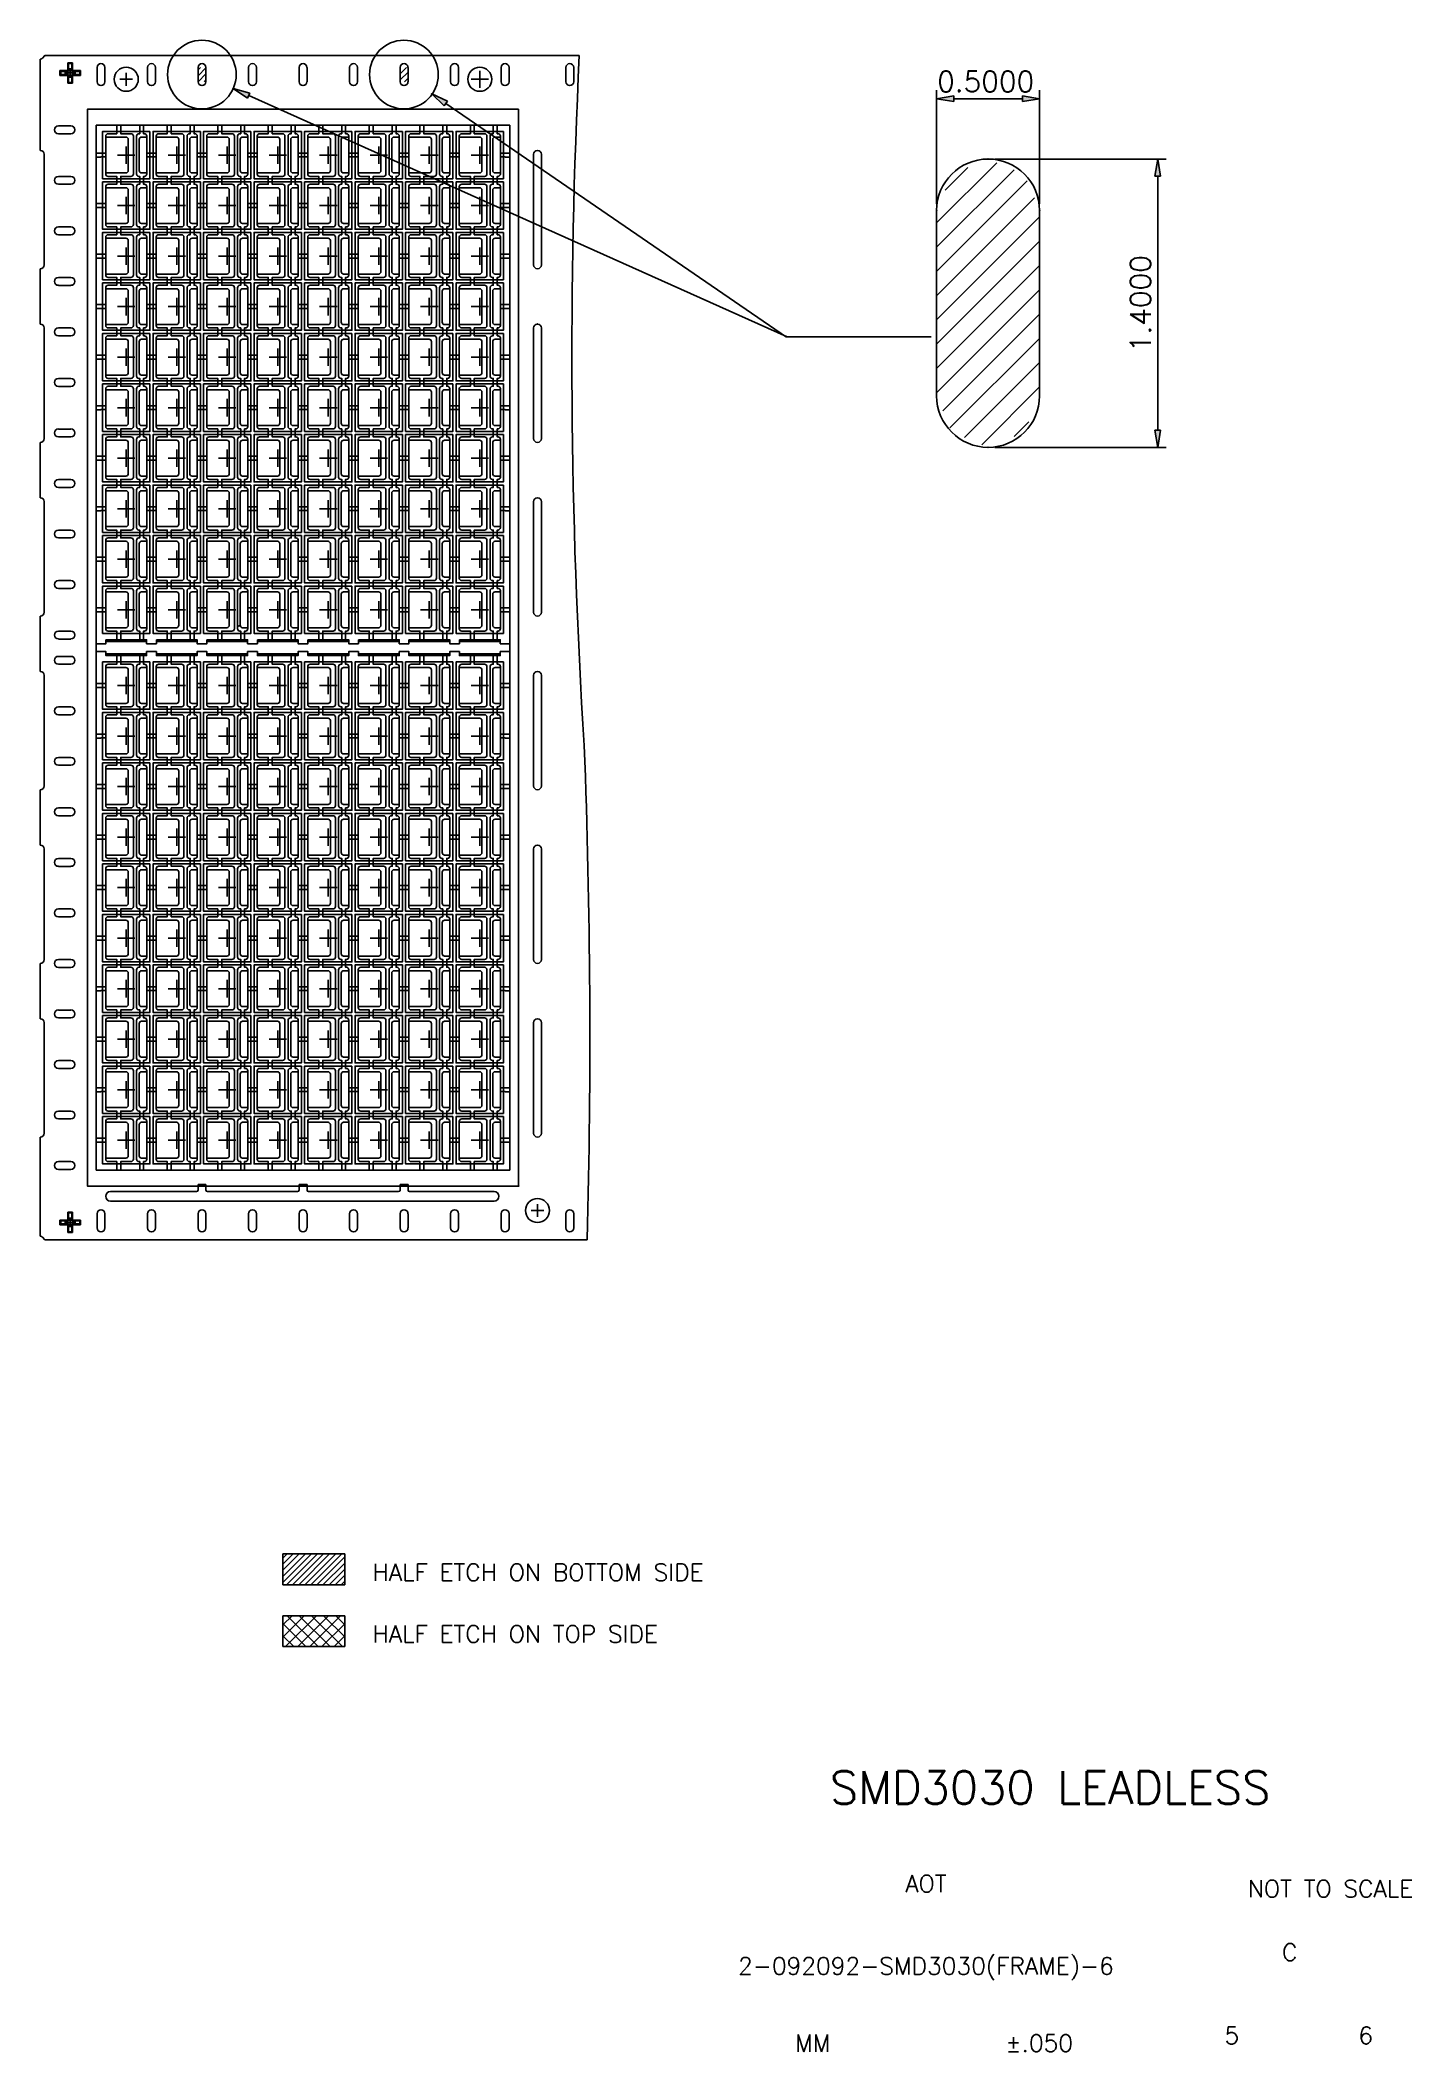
# Model space of a CAD drawing. Extents: x 1158 to 1358, y -380 to -86.
import ezdxf
from ezdxf.enums import TextEntityAlignment as Align
from ezdxf.lldxf.tags import DXFTag

# ---------------------------------------------------------------- set-up
doc = ezdxf.new("R2010")
doc.units = 0
doc.header["$LTSCALE"] = 8
doc.header["$MEASUREMENT"] = 0
for name, color, linetype in [('CEN', 3, 'CENTER'), ('COIN-LINE', 4, 'Continuous'), ('DIM', 7, 'Continuous'), ('LF-LINE', 1, 'Continuous'), ('PKG-OUT', 3, 'HIDDEN')]:
    doc.layers.add(name, color=color, linetype=linetype)
doc.styles.add('SIMPLEX', font='SIMPLEX.shx', dxfattribs={"height": 3})
tags = doc.linetypes.add('CENTER', pattern=[2, 1.25, -0.25, 0.25, -0.25]).pattern_tags.tags
tags[10:11] = [DXFTag(74, 4), DXFTag(75, 0), DXFTag(340, '0'), DXFTag(46, 1.0), DXFTag(50, 0.0), DXFTag(44, 0.0), DXFTag(45, 0.0)]
tags[8:9] = [DXFTag(74, 4), DXFTag(75, 0), DXFTag(340, '0'), DXFTag(46, 1.0), DXFTag(50, 0.0), DXFTag(44, 0.0), DXFTag(45, 0.0)]
tags[6:7] = [DXFTag(74, 4), DXFTag(75, 0), DXFTag(340, '0'), DXFTag(46, 1.0), DXFTag(50, 0.0), DXFTag(44, 0.0), DXFTag(45, 0.0)]
tags[4:5] = [DXFTag(74, 4), DXFTag(75, 0), DXFTag(340, '0'), DXFTag(46, 1.0), DXFTag(50, 0.0), DXFTag(44, 0.0), DXFTag(45, 0.0)]
tags = doc.linetypes.add('HIDDEN', pattern=[0.375, 0.25, -0.125]).pattern_tags.tags
tags[6:7] = [DXFTag(74, 4), DXFTag(75, 0), DXFTag(340, '0'), DXFTag(46, 1.0), DXFTag(50, 0.0), DXFTag(44, 0.0), DXFTag(45, 0.0)]
tags[4:5] = [DXFTag(74, 4), DXFTag(75, 0), DXFTag(340, '0'), DXFTag(46, 1.0), DXFTag(50, 0.0), DXFTag(44, 0.0), DXFTag(45, 0.0)]

msp = doc.modelspace()

# ---------------------------------------------------------------- texts
at = {"style": 'SIMPLEX'}
msp.add_text('0.5000', height=3, dxfattribs=at).set_placement((1288.63, -93.98))
msp.add_text('1.4000', height=3, rotation=90, dxfattribs=at).set_placement((1319.77, -131.91))
for s, p in [('AOT', (1287, -357)), ('2-092092-SMD3030(FRAME)-6', (1287, -369))]:
    msp.add_text(s, height=2.5, dxfattribs=at).set_placement(p, align=Align.BOTTOM_CENTER)
msp.add_text('NOT TO SCALE', height=2.5, dxfattribs=at).set_placement((1358, -357), align=Align.RIGHT)
msp.add_text('C', height=2.5, dxfattribs=at).set_placement((1340, -365), align=Align.MIDDLE_CENTER)
for s, p in [('MM', (1270.5, -377)), ('%%P.050', (1303.5, -377))]:
    msp.add_text(s, height=2.5, dxfattribs=at).set_placement(p, align=Align.TOP_CENTER)
for s, p in [('5', (1330.5, -377.12)), ('6', (1350, -377.12))]:
    msp.add_text(s, height=2.5, dxfattribs=at).set_placement(p, align=Align.MIDDLE_LEFT)
at = {"layer": 'DIM', "style": 'SIMPLEX'}
for s, p in [('HALF ETCH ON BOTTOM SIDE', (1206.38, -310.9)), ('HALF ETCH ON TOP SIDE', (1206.38, -319.9))]:
    msp.add_text(s, height=2.5, dxfattribs=at).set_placement(p)
at = {"layer": 'LF-LINE', "style": 'SIMPLEX'}
msp.add_text('SMD3030 LEADLESS', height=4.8, dxfattribs=at).set_placement((1273, -341), align=Align.MIDDLE_LEFT)

# ---------------------------------------------------------------- blocks, each defined once
blk = doc.blocks.new('1')
at = {"layer": 'LF-LINE'}
for points in [[(127.08, 346.35), (127.08, 345.78), (125.82, 345.78, 0.414214), (125.47, 345.43), (125.47, 342.96), (124.78, 342.96)], [(127.66, 346.35), (127.66, 345.78), (129.15, 345.78, -0.414214), (129.5, 345.43), (129.5, 339.91, -0.414214), (129.15, 339.57), (127.66, 339.57), (127.66, 338.99)], [(130.42, 338.99), (130.42, 339.57), (130.3, 339.57, -0.414214), (129.96, 339.91), (129.96, 345.43, -0.414214), (130.3, 345.78), (130.42, 345.78), (130.42, 346.35)], [(130.99, 346.35), (130.99, 345.78), (131.11, 345.78, -0.414214), (131.45, 345.43), (131.45, 342.96), (132.14, 342.96)], [(124.78, 342.39), (125.47, 342.39), (125.47, 339.91, 0.414214), (125.82, 339.57), (127.08, 339.57), (127.08, 338.99)], [(130.99, 338.99), (130.99, 339.57), (131.11, 339.57, 0.414214), (131.45, 339.91), (131.45, 342.39), (132.14, 342.39)]]:
    blk.add_lwpolyline(points, format="xyb", dxfattribs=at)
at = {"layer": 'PKG-OUT'}
for p, q in [((125.47, 342.96), (125.47, 342.39)), ((131.45, 342.96), (131.45, 342.39))]:
    blk.add_line(p, q, dxfattribs=at)
at = {"layer": 'PKG-OUT', "linetype": 'ByBlock', "lineweight": -2}
blk.add_line((131.38, 340.06), (130.75, 340.06), dxfattribs=at)
at = {"layer": 'PKG-OUT'}
blk.add_lwpolyline([(131.91, 346.12), (125.01, 346.12), (125.01, 339.22), (131.91, 339.22)], close=True, dxfattribs=at)
at = {"layer": 'PKG-OUT', "linetype": 'ByBlock'}
for points in [[(125.47, 340.06), (128.42, 340.06, 0.414214), (128.76, 340.41), (128.76, 344.94, 0.414214), (128.42, 345.28), (125.47, 345.28)], [(131.45, 345.28), (130.69, 345.28, 0.414214), (130.35, 344.94), (130.35, 340.41, 0.414214), (130.69, 340.06), (131.45, 340.06)]]:
    blk.add_lwpolyline(points, format="xyb", dxfattribs=at)
blk = doc.blocks.new('2')
at = {"layer": 'LF-LINE'}
for p, q in [((127.08, 272.75), (127.08, 272.06)), ((127.66, 272.75), (127.66, 272.06)), ((130.42, 272.75), (130.42, 272.06)), ((130.99, 272.75), (130.99, 272.06)), ((127.08, 269.07), (127.08, 269.76)), ((127.66, 269.07), (127.66, 269.76)), ((130.42, 269.07), (130.42, 269.76)), ((130.99, 269.07), (130.99, 269.76))]:
    blk.add_line(p, q, dxfattribs=at)
for points in [[(125.49, 271.83), (125.49, 271.49), (124.78, 271.49)], [(125.49, 269.99), (125.49, 270.34), (124.78, 270.34)], [(131.43, 271.83), (131.43, 271.49), (132.14, 271.49)], [(131.43, 269.99), (131.43, 270.34), (132.14, 270.34)]]:
    blk.add_lwpolyline(points, dxfattribs=at)
for points in [[(125.49, 272.06), (131.43, 272.06), (131.43, 271.83), (125.49, 271.83)], [(125.49, 269.99), (125.49, 269.76), (131.43, 269.76), (131.43, 269.99)]]:
    blk.add_lwpolyline(points, close=True, dxfattribs=at)

# ---------------------------------------------------------------- hatches: boundary and pattern name
at = {"layer": 'DIM'}
h = msp.add_hatch(color=256, dxfattribs=at)
h.paths.add_polyline_path([(1215.02, -94.33), (1216.81, -96.04), (1217.04, -95.7), (1217.28, -95.36), (1215.03, -94.31, -0.000955)], flags=0)
h.paths.add_polyline_path([(1188.16, -94.91), (1188.33, -94.53), (1188.5, -94.15), (1186.05, -93.51)])
h = msp.add_hatch(color=256, dxfattribs=at)
h.paths.add_polyline_path([(1301.05, -94.56), (1301.05, -94.98), (1301.05, -95.4), (1303.55, -94.98)])
h.paths.add_polyline_path([(1291.05, -95.4), (1291.05, -94.98), (1291.05, -94.56), (1288.55, -94.98)])
h.paths.add_polyline_path([(1320.36, -106.27), (1320.77, -106.27), (1321.19, -106.27), (1320.77, -103.77)])
h.paths.add_polyline_path([(1321.19, -143.27), (1320.77, -143.27), (1320.36, -143.27), (1320.77, -145.77)])

# ---------------------------------------------------------------- linework, layer by layer
at = {"lineweight": -2}
for p, q in [((1288.55, -110.27), (1288.55, -93.73)), ((1303.55, -110.27), (1303.55, -93.73)), ((1291.05, -94.98), (1301.05, -94.98)), ((1297.05, -103.77), (1322.02, -103.77)), ((1320.77, -106.27), (1320.77, -143.27)), ((1297.05, -145.77), (1322.02, -145.77))]:
    msp.add_line(p, q, dxfattribs=at)
for p, q in [((1288.55, -94.98), (1291.05, -94.56)), ((1288.55, -94.98), (1291.05, -95.4)), ((1291.05, -95.4), (1291.05, -94.56)), ((1301.05, -95.4), (1301.05, -94.56)), ((1303.55, -94.98), (1301.05, -94.56)), ((1303.55, -94.98), (1301.05, -95.4)), ((1320.77, -103.77), (1320.36, -106.27)), ((1320.77, -103.77), (1321.19, -106.27)), ((1320.36, -106.27), (1321.19, -106.27)), ((1266.77, -129.68), (1287.75, -129.68)), ((1320.77, -145.77), (1320.36, -143.27)), ((1320.36, -143.27), (1321.19, -143.27)), ((1320.77, -145.77), (1321.19, -143.27))]:
    msp.add_line(p, q)
for centre in [(1181.49, -91.46), (1210.93, -91.46)]:
    msp.add_circle(centre, 5)
for p in [(1296.05, -103.77), (1288.55, -111.27), (1303.55, -111.27), (1296.05, -145.77)]:
    msp.add_point(p)
at = {"layer": 'CEN'}
for p, q in [((1161.96, -89.91), (1162.14, -89.74)), ((1161.96, -89.74), (1161.96, -89.74)), ((1161.96, -90.09), (1162.08, -89.98)), ((1161.96, -90.27), (1162.08, -90.15)), ((1161.96, -90.44), (1162.08, -90.33)), ((1161.96, -90.62), (1162.08, -90.51)), ((1161.96, -90.8), (1162.08, -90.68)), ((1162.2, -89.85), (1162.32, -89.74)), ((1162.31, -91.92), (1162.31, -90.54)), ((1162.38, -89.85), (1162.49, -89.74)), ((1162.54, -89.87), (1162.65, -89.75)), ((1162.54, -90.05), (1162.65, -89.93)), ((1162.54, -90.22), (1162.65, -90.11)), ((1162.54, -90.4), (1162.65, -90.28)), ((1162.54, -90.58), (1162.65, -90.46)), ((1162.54, -90.75), (1162.65, -90.64)), ((1162.54, -90.93), (1162.65, -90.82)), ((1160.81, -91.06), (1160.99, -90.89)), ((1160.81, -90.89), (1160.81, -90.89)), ((1160.81, -91.24), (1160.93, -91.13)), ((1160.81, -91.42), (1160.93, -91.3)), ((1160.83, -91.58), (1160.95, -91.46)), ((1161.01, -91.58), (1161.12, -91.46)), ((1161.05, -91), (1161.17, -90.89)), ((1161.18, -91.58), (1161.3, -91.46)), ((1161.23, -91), (1161.34, -90.89)), ((1161.36, -91.58), (1161.48, -91.46)), ((1161.41, -91), (1161.52, -90.89)), ((1163.13, -91.23), (1161.48, -91.23)), ((1161.54, -91.58), (1161.65, -91.46)), ((1161.58, -91), (1161.7, -90.89)), ((1161.71, -91.58), (1161.83, -91.46)), ((1161.76, -91), (1161.87, -90.89)), ((1161.89, -91.58), (1162.01, -91.46)), ((1161.94, -91), (1162.08, -90.86)), ((1161.96, -91.68), (1162.08, -91.57)), ((1161.96, -91.86), (1162.08, -91.74)), ((1161.96, -92.04), (1162.08, -91.92)), ((1161.96, -92.21), (1162.08, -92.1)), ((1161.96, -92.39), (1162.08, -92.27)), ((1161.96, -92.57), (1162.08, -92.45)), ((1161.98, -92.73), (1162.09, -92.61)), ((1162.16, -92.73), (1162.27, -92.61)), ((1162.33, -92.73), (1162.45, -92.61)), ((1162.51, -92.73), (1162.65, -92.58)), ((1162.54, -91.64), (1162.71, -91.46)), ((1162.54, -91.46), (1162.54, -91.46)), ((1162.54, -91.81), (1162.65, -91.7)), ((1162.54, -91.99), (1162.65, -91.88)), ((1162.54, -92.17), (1162.65, -92.05)), ((1162.54, -92.34), (1162.65, -92.23)), ((1162.54, -92.52), (1162.65, -92.41)), ((1162.64, -91), (1162.76, -90.89)), ((1162.78, -91.58), (1162.89, -91.46)), ((1162.82, -91), (1162.93, -90.89)), ((1162.95, -91.58), (1163.07, -91.46)), ((1163, -91), (1163.11, -90.89)), ((1163.13, -91.58), (1163.24, -91.46)), ((1163.17, -91), (1163.29, -90.89)), ((1163.31, -91.58), (1163.42, -91.46)), ((1163.35, -91), (1163.47, -90.89)), ((1163.48, -91.58), (1163.6, -91.46)), ((1163.53, -91), (1163.64, -90.89)), ((1163.66, -91.58), (1163.8, -91.43)), ((1163.69, -91.02), (1163.8, -90.9)), ((1163.69, -91.19), (1163.8, -91.08)), ((1163.69, -91.37), (1163.8, -91.26)), ((1169.55, -92.15), (1171.4, -92.15)), ((1170.47, -91.22), (1170.47, -93.08)), ((1221.21, -92.15), (1222.78, -92.15)), ((1221.99, -91.37), (1221.99, -92.94)), ((1288.55, -113.07), (1297.33, -104.3)), ((1288.55, -116.61), (1299.83, -105.33)), ((1289.78, -108.31), (1293.09, -105)), ((1288.55, -120.14), (1301.76, -106.94)), ((1288.55, -123.68), (1302.79, -109.44)), ((1288.55, -127.21), (1303.55, -112.21)), ((1288.55, -130.75), (1303.55, -115.75)), ((1288.55, -134.28), (1303.55, -119.28)), ((1288.55, -137.82), (1303.55, -122.82)), ((1289.46, -140.45), (1303.55, -126.35)), ((1290.49, -142.95), (1303.55, -129.89)), ((1292.63, -144.35), (1303.55, -133.43)), ((1295.13, -145.39), (1303.55, -136.96)), ((1299.85, -144.19), (1301.98, -142.07)), ((1161.96, -257.35), (1162.14, -257.18)), ((1161.96, -257.18), (1161.96, -257.18)), ((1161.96, -257.53), (1162.08, -257.42)), ((1161.96, -257.71), (1162.08, -257.59)), ((1161.96, -257.88), (1162.08, -257.77)), ((1162.2, -257.29), (1162.32, -257.18)), ((1162.38, -257.29), (1162.49, -257.18)), ((1162.54, -257.31), (1162.65, -257.19)), ((1162.54, -257.49), (1162.65, -257.37)), ((1162.54, -257.66), (1162.65, -257.55)), ((1162.54, -257.84), (1162.65, -257.72)), ((1229.45, -256.95), (1231.32, -256.95)), ((1230.39, -256.01), (1230.39, -257.88)), ((1160.81, -258.5), (1160.99, -258.33)), ((1160.81, -258.33), (1160.81, -258.33)), ((1160.81, -258.68), (1160.93, -258.57)), ((1160.81, -258.86), (1160.93, -258.74)), ((1160.83, -259.02), (1160.95, -258.9)), ((1161.01, -259.02), (1161.12, -258.9)), ((1161.05, -258.44), (1161.17, -258.33)), ((1161.18, -259.02), (1161.3, -258.9)), ((1161.23, -258.44), (1161.34, -258.33)), ((1161.36, -259.02), (1161.48, -258.9)), ((1161.41, -258.44), (1161.52, -258.33)), ((1163.13, -258.67), (1161.48, -258.67)), ((1161.54, -259.02), (1161.65, -258.9)), ((1161.58, -258.44), (1161.7, -258.33)), ((1161.71, -259.02), (1161.83, -258.9)), ((1161.76, -258.44), (1161.87, -258.33)), ((1161.89, -259.02), (1162.01, -258.9)), ((1161.94, -258.44), (1162.08, -258.3)), ((1161.96, -258.06), (1162.08, -257.95)), ((1161.96, -258.24), (1162.08, -258.12)), ((1161.96, -259.12), (1162.08, -259.01)), ((1161.96, -259.3), (1162.08, -259.18)), ((1161.96, -259.48), (1162.08, -259.36)), ((1161.96, -259.65), (1162.08, -259.54)), ((1161.96, -259.83), (1162.08, -259.71)), ((1161.96, -260.01), (1162.08, -259.89)), ((1161.98, -260.17), (1162.09, -260.05)), ((1162.16, -260.17), (1162.27, -260.05)), ((1162.31, -257.98), (1162.31, -259.36)), ((1162.33, -260.17), (1162.45, -260.05)), ((1162.51, -260.17), (1162.65, -260.02)), ((1162.54, -258.02), (1162.65, -257.9)), ((1162.54, -258.19), (1162.65, -258.08)), ((1162.54, -258.37), (1162.65, -258.26)), ((1162.54, -259.08), (1162.71, -258.9)), ((1162.54, -258.9), (1162.54, -258.9)), ((1162.54, -259.25), (1162.65, -259.14)), ((1162.54, -259.43), (1162.65, -259.32)), ((1162.54, -259.61), (1162.65, -259.49)), ((1162.54, -259.78), (1162.65, -259.67)), ((1162.54, -259.96), (1162.65, -259.85)), ((1162.64, -258.44), (1162.76, -258.33)), ((1162.78, -259.02), (1162.89, -258.9)), ((1162.82, -258.44), (1162.93, -258.33)), ((1162.95, -259.02), (1163.07, -258.9)), ((1163, -258.44), (1163.11, -258.33)), ((1163.13, -259.02), (1163.24, -258.9)), ((1163.17, -258.44), (1163.29, -258.33)), ((1163.31, -259.02), (1163.42, -258.9)), ((1163.35, -258.44), (1163.47, -258.33)), ((1163.48, -259.02), (1163.6, -258.9)), ((1163.53, -258.44), (1163.64, -258.33)), ((1163.66, -259.02), (1163.8, -258.87)), ((1163.69, -258.46), (1163.8, -258.34)), ((1163.69, -258.63), (1163.8, -258.52)), ((1163.69, -258.81), (1163.8, -258.7))]:
    msp.add_line(p, q, dxfattribs=at)
at = {"layer": 'CEN', "lineweight": -2}
for p, q in [((1220.74, -92.15), (1223.24, -92.15)), ((1221.99, -90.9), (1221.99, -93.4))]:
    msp.add_line(p, q, dxfattribs=at)
at = {"layer": 'CEN', "ltscale": 0.01}
for p, q in [((1170.47, -104.46), (1170.47, -101.92)), ((1177.83, -104.46), (1177.83, -101.92)), ((1185.19, -104.46), (1185.19, -101.92)), ((1192.55, -104.46), (1192.55, -101.92)), ((1199.91, -104.46), (1199.91, -101.92)), ((1207.27, -104.46), (1207.27, -101.92)), ((1214.63, -104.46), (1214.63, -101.92)), ((1221.99, -104.46), (1221.99, -101.92)), ((1171.74, -103.19), (1169.2, -103.19)), ((1179.1, -103.19), (1176.56, -103.19)), ((1186.46, -103.19), (1183.92, -103.19)), ((1193.82, -103.19), (1191.28, -103.19)), ((1201.18, -103.19), (1198.64, -103.19)), ((1208.54, -103.19), (1206, -103.19)), ((1215.9, -103.19), (1213.36, -103.19)), ((1223.26, -103.19), (1220.72, -103.19)), ((1171.74, -110.55), (1169.2, -110.55)), ((1170.47, -111.82), (1170.47, -109.28)), ((1179.1, -110.55), (1176.56, -110.55)), ((1177.83, -111.82), (1177.83, -109.28)), ((1186.46, -110.55), (1183.92, -110.55)), ((1185.19, -111.82), (1185.19, -109.28)), ((1193.82, -110.55), (1191.28, -110.55)), ((1192.55, -111.82), (1192.55, -109.28)), ((1201.18, -110.55), (1198.64, -110.55)), ((1199.91, -111.82), (1199.91, -109.28)), ((1208.54, -110.55), (1206, -110.55)), ((1207.27, -111.82), (1207.27, -109.28)), ((1215.9, -110.55), (1213.36, -110.55)), ((1214.63, -111.82), (1214.63, -109.28)), ((1223.26, -110.55), (1220.72, -110.55)), ((1221.99, -111.82), (1221.99, -109.28)), ((1170.47, -119.18), (1170.47, -116.64)), ((1177.83, -119.18), (1177.83, -116.64)), ((1185.19, -119.18), (1185.19, -116.64)), ((1192.55, -119.18), (1192.55, -116.64)), ((1199.91, -119.18), (1199.91, -116.64)), ((1207.27, -119.18), (1207.27, -116.64)), ((1214.63, -119.18), (1214.63, -116.64)), ((1221.99, -119.18), (1221.99, -116.64)), ((1171.74, -117.91), (1169.2, -117.91)), ((1179.1, -117.91), (1176.56, -117.91)), ((1186.46, -117.91), (1183.92, -117.91)), ((1193.82, -117.91), (1191.28, -117.91)), ((1201.18, -117.91), (1198.64, -117.91)), ((1208.54, -117.91), (1206, -117.91)), ((1215.9, -117.91), (1213.36, -117.91)), ((1223.26, -117.91), (1220.72, -117.91)), ((1171.74, -125.27), (1169.2, -125.27)), ((1170.47, -126.54), (1170.47, -124)), ((1179.1, -125.27), (1176.56, -125.27)), ((1177.83, -126.54), (1177.83, -124)), ((1186.46, -125.27), (1183.92, -125.27)), ((1185.19, -126.54), (1185.19, -124)), ((1193.82, -125.27), (1191.28, -125.27)), ((1192.55, -126.54), (1192.55, -124)), ((1201.18, -125.27), (1198.64, -125.27)), ((1199.91, -126.54), (1199.91, -124)), ((1208.54, -125.27), (1206, -125.27)), ((1207.27, -126.54), (1207.27, -124)), ((1215.9, -125.27), (1213.36, -125.27)), ((1214.63, -126.54), (1214.63, -124)), ((1223.26, -125.27), (1220.72, -125.27)), ((1221.99, -126.54), (1221.99, -124)), ((1170.47, -133.9), (1170.47, -131.36)), ((1177.83, -133.9), (1177.83, -131.36)), ((1185.19, -133.9), (1185.19, -131.36)), ((1192.55, -133.9), (1192.55, -131.36)), ((1199.91, -133.9), (1199.91, -131.36)), ((1207.27, -133.9), (1207.27, -131.36)), ((1214.63, -133.9), (1214.63, -131.36)), ((1221.99, -133.9), (1221.99, -131.36)), ((1171.74, -132.63), (1169.2, -132.63)), ((1179.1, -132.63), (1176.56, -132.63)), ((1186.46, -132.63), (1183.92, -132.63)), ((1193.82, -132.63), (1191.28, -132.63)), ((1201.18, -132.63), (1198.64, -132.63)), ((1208.54, -132.63), (1206, -132.63)), ((1215.9, -132.63), (1213.36, -132.63)), ((1223.26, -132.63), (1220.72, -132.63)), ((1171.74, -139.99), (1169.2, -139.99)), ((1170.47, -141.26), (1170.47, -138.72)), ((1179.1, -139.99), (1176.56, -139.99)), ((1177.83, -141.26), (1177.83, -138.72)), ((1186.46, -139.99), (1183.92, -139.99)), ((1185.19, -141.26), (1185.19, -138.72)), ((1193.82, -139.99), (1191.28, -139.99)), ((1192.55, -141.26), (1192.55, -138.72)), ((1201.18, -139.99), (1198.64, -139.99)), ((1199.91, -141.26), (1199.91, -138.72)), ((1208.54, -139.99), (1206, -139.99)), ((1207.27, -141.26), (1207.27, -138.72)), ((1215.9, -139.99), (1213.36, -139.99)), ((1214.63, -141.26), (1214.63, -138.72)), ((1223.26, -139.99), (1220.72, -139.99)), ((1221.99, -141.26), (1221.99, -138.72)), ((1170.47, -148.62), (1170.47, -146.08)), ((1177.83, -148.62), (1177.83, -146.08)), ((1185.19, -148.62), (1185.19, -146.08)), ((1192.55, -148.62), (1192.55, -146.08)), ((1199.91, -148.62), (1199.91, -146.08)), ((1207.27, -148.62), (1207.27, -146.08)), ((1214.63, -148.62), (1214.63, -146.08)), ((1221.99, -148.62), (1221.99, -146.08)), ((1171.74, -147.35), (1169.2, -147.35)), ((1179.1, -147.35), (1176.56, -147.35)), ((1186.46, -147.35), (1183.92, -147.35)), ((1193.82, -147.35), (1191.28, -147.35)), ((1201.18, -147.35), (1198.64, -147.35)), ((1208.54, -147.35), (1206, -147.35)), ((1215.9, -147.35), (1213.36, -147.35)), ((1223.26, -147.35), (1220.72, -147.35)), ((1171.74, -154.71), (1169.2, -154.71)), ((1170.47, -155.98), (1170.47, -153.44)), ((1179.1, -154.71), (1176.56, -154.71)), ((1177.83, -155.98), (1177.83, -153.44)), ((1186.46, -154.71), (1183.92, -154.71)), ((1185.19, -155.98), (1185.19, -153.44)), ((1193.82, -154.71), (1191.28, -154.71)), ((1192.55, -155.98), (1192.55, -153.44)), ((1201.18, -154.71), (1198.64, -154.71)), ((1199.91, -155.98), (1199.91, -153.44)), ((1208.54, -154.71), (1206, -154.71)), ((1207.27, -155.98), (1207.27, -153.44)), ((1215.9, -154.71), (1213.36, -154.71)), ((1214.63, -155.98), (1214.63, -153.44)), ((1223.26, -154.71), (1220.72, -154.71)), ((1221.99, -155.98), (1221.99, -153.44)), ((1170.47, -163.34), (1170.47, -160.8)), ((1177.83, -163.34), (1177.83, -160.8)), ((1185.19, -163.34), (1185.19, -160.8)), ((1192.55, -163.34), (1192.55, -160.8)), ((1199.91, -163.34), (1199.91, -160.8)), ((1207.27, -163.34), (1207.27, -160.8)), ((1214.63, -163.34), (1214.63, -160.8)), ((1221.99, -163.34), (1221.99, -160.8)), ((1171.74, -162.07), (1169.2, -162.07)), ((1179.1, -162.07), (1176.56, -162.07)), ((1186.46, -162.07), (1183.92, -162.07)), ((1193.82, -162.07), (1191.28, -162.07)), ((1201.18, -162.07), (1198.64, -162.07)), ((1208.54, -162.07), (1206, -162.07)), ((1215.9, -162.07), (1213.36, -162.07)), ((1223.26, -162.07), (1220.72, -162.07)), ((1171.74, -169.43), (1169.2, -169.43)), ((1170.47, -170.7), (1170.47, -168.16)), ((1179.1, -169.43), (1176.56, -169.43)), ((1177.83, -170.7), (1177.83, -168.16)), ((1186.46, -169.43), (1183.92, -169.43)), ((1185.19, -170.7), (1185.19, -168.16)), ((1193.82, -169.43), (1191.28, -169.43)), ((1192.55, -170.7), (1192.55, -168.16)), ((1201.18, -169.43), (1198.64, -169.43)), ((1199.91, -170.7), (1199.91, -168.16)), ((1208.54, -169.43), (1206, -169.43)), ((1207.27, -170.7), (1207.27, -168.16)), ((1215.9, -169.43), (1213.36, -169.43)), ((1214.63, -170.7), (1214.63, -168.16)), ((1223.26, -169.43), (1220.72, -169.43)), ((1221.99, -170.7), (1221.99, -168.16)), ((1171.74, -180.47), (1169.2, -180.47)), ((1170.47, -181.74), (1170.47, -179.2)), ((1179.1, -180.47), (1176.56, -180.47)), ((1177.83, -181.74), (1177.83, -179.2)), ((1186.46, -180.47), (1183.92, -180.47)), ((1185.19, -181.74), (1185.19, -179.2)), ((1193.82, -180.47), (1191.28, -180.47)), ((1192.55, -181.74), (1192.55, -179.2)), ((1201.18, -180.47), (1198.64, -180.47)), ((1199.91, -181.74), (1199.91, -179.2)), ((1208.54, -180.47), (1206, -180.47)), ((1207.27, -181.74), (1207.27, -179.2)), ((1215.9, -180.47), (1213.36, -180.47)), ((1214.63, -181.74), (1214.63, -179.2)), ((1223.26, -180.47), (1220.72, -180.47)), ((1221.99, -181.74), (1221.99, -179.2)), ((1170.47, -189.1), (1170.47, -186.56)), ((1177.83, -189.1), (1177.83, -186.56)), ((1185.19, -189.1), (1185.19, -186.56)), ((1192.55, -189.1), (1192.55, -186.56)), ((1199.91, -189.1), (1199.91, -186.56)), ((1207.27, -189.1), (1207.27, -186.56)), ((1214.63, -189.1), (1214.63, -186.56)), ((1221.99, -189.1), (1221.99, -186.56)), ((1171.74, -187.83), (1169.2, -187.83)), ((1179.1, -187.83), (1176.56, -187.83)), ((1186.46, -187.83), (1183.92, -187.83)), ((1193.82, -187.83), (1191.28, -187.83)), ((1201.18, -187.83), (1198.64, -187.83)), ((1208.54, -187.83), (1206, -187.83)), ((1215.9, -187.83), (1213.36, -187.83)), ((1223.26, -187.83), (1220.72, -187.83)), ((1171.74, -195.19), (1169.2, -195.19)), ((1170.47, -196.46), (1170.47, -193.92)), ((1179.1, -195.19), (1176.56, -195.19)), ((1177.83, -196.46), (1177.83, -193.92)), ((1186.46, -195.19), (1183.92, -195.19)), ((1185.19, -196.46), (1185.19, -193.92)), ((1193.82, -195.19), (1191.28, -195.19)), ((1192.55, -196.46), (1192.55, -193.92)), ((1201.18, -195.19), (1198.64, -195.19)), ((1199.91, -196.46), (1199.91, -193.92)), ((1208.54, -195.19), (1206, -195.19)), ((1207.27, -196.46), (1207.27, -193.92)), ((1215.9, -195.19), (1213.36, -195.19)), ((1214.63, -196.46), (1214.63, -193.92)), ((1223.26, -195.19), (1220.72, -195.19)), ((1221.99, -196.46), (1221.99, -193.92)), ((1170.47, -203.82), (1170.47, -201.28)), ((1177.83, -203.82), (1177.83, -201.28)), ((1185.19, -203.82), (1185.19, -201.28)), ((1192.55, -203.82), (1192.55, -201.28)), ((1199.91, -203.82), (1199.91, -201.28)), ((1207.27, -203.82), (1207.27, -201.28)), ((1214.63, -203.82), (1214.63, -201.28)), ((1221.99, -203.82), (1221.99, -201.28)), ((1171.74, -202.55), (1169.2, -202.55)), ((1179.1, -202.55), (1176.56, -202.55)), ((1186.46, -202.55), (1183.92, -202.55)), ((1193.82, -202.55), (1191.28, -202.55)), ((1201.18, -202.55), (1198.64, -202.55)), ((1208.54, -202.55), (1206, -202.55)), ((1215.9, -202.55), (1213.36, -202.55)), ((1223.26, -202.55), (1220.72, -202.55)), ((1171.74, -209.91), (1169.2, -209.91)), ((1170.47, -211.18), (1170.47, -208.64)), ((1179.1, -209.91), (1176.56, -209.91)), ((1177.83, -211.18), (1177.83, -208.64)), ((1186.46, -209.91), (1183.92, -209.91)), ((1185.19, -211.18), (1185.19, -208.64)), ((1193.82, -209.91), (1191.28, -209.91)), ((1192.55, -211.18), (1192.55, -208.64)), ((1201.18, -209.91), (1198.64, -209.91)), ((1199.91, -211.18), (1199.91, -208.64)), ((1208.54, -209.91), (1206, -209.91)), ((1207.27, -211.18), (1207.27, -208.64)), ((1215.9, -209.91), (1213.36, -209.91)), ((1214.63, -211.18), (1214.63, -208.64)), ((1223.26, -209.91), (1220.72, -209.91)), ((1221.99, -211.18), (1221.99, -208.64)), ((1170.47, -218.54), (1170.47, -216)), ((1177.83, -218.54), (1177.83, -216)), ((1185.19, -218.54), (1185.19, -216)), ((1192.55, -218.54), (1192.55, -216)), ((1199.91, -218.54), (1199.91, -216)), ((1207.27, -218.54), (1207.27, -216)), ((1214.63, -218.54), (1214.63, -216)), ((1221.99, -218.54), (1221.99, -216)), ((1171.74, -217.27), (1169.2, -217.27)), ((1179.1, -217.27), (1176.56, -217.27)), ((1186.46, -217.27), (1183.92, -217.27)), ((1193.82, -217.27), (1191.28, -217.27)), ((1201.18, -217.27), (1198.64, -217.27)), ((1208.54, -217.27), (1206, -217.27)), ((1215.9, -217.27), (1213.36, -217.27)), ((1223.26, -217.27), (1220.72, -217.27)), ((1171.74, -224.63), (1169.2, -224.63)), ((1170.47, -225.9), (1170.47, -223.36)), ((1179.1, -224.63), (1176.56, -224.63)), ((1177.83, -225.9), (1177.83, -223.36)), ((1186.46, -224.63), (1183.92, -224.63)), ((1185.19, -225.9), (1185.19, -223.36)), ((1193.82, -224.63), (1191.28, -224.63)), ((1192.55, -225.9), (1192.55, -223.36)), ((1201.18, -224.63), (1198.64, -224.63)), ((1199.91, -225.9), (1199.91, -223.36)), ((1208.54, -224.63), (1206, -224.63)), ((1207.27, -225.9), (1207.27, -223.36)), ((1215.9, -224.63), (1213.36, -224.63)), ((1214.63, -225.9), (1214.63, -223.36)), ((1223.26, -224.63), (1220.72, -224.63)), ((1221.99, -225.9), (1221.99, -223.36)), ((1170.47, -233.26), (1170.47, -230.72)), ((1177.83, -233.26), (1177.83, -230.72)), ((1185.19, -233.26), (1185.19, -230.72)), ((1192.55, -233.26), (1192.55, -230.72)), ((1199.91, -233.26), (1199.91, -230.72)), ((1207.27, -233.26), (1207.27, -230.72)), ((1214.63, -233.26), (1214.63, -230.72)), ((1221.99, -233.26), (1221.99, -230.72)), ((1171.74, -231.99), (1169.2, -231.99)), ((1179.1, -231.99), (1176.56, -231.99)), ((1186.46, -231.99), (1183.92, -231.99)), ((1193.82, -231.99), (1191.28, -231.99)), ((1201.18, -231.99), (1198.64, -231.99)), ((1208.54, -231.99), (1206, -231.99)), ((1215.9, -231.99), (1213.36, -231.99)), ((1223.26, -231.99), (1220.72, -231.99)), ((1171.74, -239.35), (1169.2, -239.35)), ((1170.47, -240.62), (1170.47, -238.08)), ((1179.1, -239.35), (1176.56, -239.35)), ((1177.83, -240.62), (1177.83, -238.08)), ((1186.46, -239.35), (1183.92, -239.35)), ((1185.19, -240.62), (1185.19, -238.08)), ((1193.82, -239.35), (1191.28, -239.35)), ((1192.55, -240.62), (1192.55, -238.08)), ((1201.18, -239.35), (1198.64, -239.35)), ((1199.91, -240.62), (1199.91, -238.08)), ((1208.54, -239.35), (1206, -239.35)), ((1207.27, -240.62), (1207.27, -238.08)), ((1215.9, -239.35), (1213.36, -239.35)), ((1214.63, -240.62), (1214.63, -238.08)), ((1223.26, -239.35), (1220.72, -239.35)), ((1221.99, -240.62), (1221.99, -238.08)), ((1170.47, -247.98), (1170.47, -245.44)), ((1177.83, -247.98), (1177.83, -245.44)), ((1185.19, -247.98), (1185.19, -245.44)), ((1192.55, -247.98), (1192.55, -245.44)), ((1199.91, -247.98), (1199.91, -245.44)), ((1207.27, -247.98), (1207.27, -245.44)), ((1214.63, -247.98), (1214.63, -245.44)), ((1221.99, -247.98), (1221.99, -245.44)), ((1171.74, -246.71), (1169.2, -246.71)), ((1179.1, -246.71), (1176.56, -246.71)), ((1186.46, -246.71), (1183.92, -246.71)), ((1193.82, -246.71), (1191.28, -246.71)), ((1201.18, -246.71), (1198.64, -246.71)), ((1208.54, -246.71), (1206, -246.71)), ((1215.9, -246.71), (1213.36, -246.71)), ((1223.26, -246.71), (1220.72, -246.71))]:
    msp.add_line(p, q, dxfattribs=at)
at = {"layer": 'COIN-LINE', "color": 3}
for p, q in [((1193.31, -311.12), (1197.46, -306.97)), ((1193.31, -310.24), (1196.57, -306.97)), ((1193.31, -309.35), (1195.69, -306.97)), ((1193.31, -308.47), (1194.8, -306.97)), ((1193.31, -307.59), (1193.92, -306.97)), ((1193.84, -311.47), (1198.34, -306.97)), ((1194.72, -311.47), (1199.22, -306.97)), ((1195.61, -311.47), (1200.11, -306.97)), ((1196.49, -311.47), (1200.99, -306.97)), ((1197.37, -311.47), (1201.87, -306.97)), ((1198.26, -311.47), (1202.31, -307.42)), ((1199.14, -311.47), (1202.31, -308.31)), ((1200.03, -311.47), (1202.31, -309.19)), ((1200.91, -311.47), (1202.31, -310.08)), ((1201.79, -311.47), (1202.31, -310.96))]:
    msp.add_line(p, q, dxfattribs=at)
at = {"layer": 'COIN-LINE'}
for p, q in [((1193.31, -320.47), (1193.31, -315.97)), ((1193.31, -315.97), (1202.31, -315.97)), ((1202.31, -315.97), (1202.31, -320.47)), ((1202.31, -320.47), (1193.31, -320.47))]:
    msp.add_line(p, q, dxfattribs=at)
at = {"layer": 'DIM', "color": 7}
for p, q in [((1186.05, -93.51), (1188.16, -94.91)), ((1186.05, -93.51), (1188.5, -94.15)), ((1188.16, -94.91), (1188.5, -94.15)), ((1214.98, -94.29), (1216.81, -96.04)), ((1214.98, -94.29), (1217.28, -95.36)), ((1216.81, -96.04), (1217.28, -95.36))]:
    msp.add_line(p, q, dxfattribs=at)
at = {"layer": 'DIM', "color": 7, "lineweight": -2}
for p, q in [((1188.33, -94.53), (1266.77, -129.68)), ((1217.04, -95.7), (1266.67, -129.7))]:
    msp.add_line(p, q, dxfattribs=at)
at = {"layer": 'DIM', "color": 7}
for p in [(1158.63, -88.7), (1186.05, -93.51), (1164.84, -96.52), (1214.98, -94.29), (1164.84, -253.38), (1164.84, -253.38), (1227.63, -253.38)]:
    msp.add_point(p, dxfattribs=at)
at = {"layer": 'DIM'}
for p in [(1230.39, -127.8), (1230.39, -127.8), (1186.89, -171.81), (1184.35, -236.73)]:
    msp.add_point(p, dxfattribs=at)
at = {"layer": 'LF-LINE'}
for p, q in [((1157.94, -102.5), (1157.94, -89.2)), ((1158.26, -89.06), (1158.63, -88.7)), ((1158.63, -88.7), (1236.49, -88.7)), ((1162.54, -89.85), (1162.08, -89.85)), ((1162.08, -89.85), (1162.08, -91)), ((1162.54, -91), (1162.54, -89.85)), ((1166.22, -90.43), (1166.22, -92.5)), ((1167.37, -92.5), (1167.37, -90.43)), ((1173.58, -90.43), (1173.58, -92.5)), ((1174.73, -92.5), (1174.73, -90.43)), ((1188.3, -90.43), (1188.3, -92.5)), ((1189.45, -92.5), (1189.45, -90.43)), ((1195.66, -90.43), (1195.66, -92.5)), ((1196.81, -92.5), (1196.81, -90.43)), ((1203.02, -90.43), (1203.02, -92.5)), ((1204.17, -92.5), (1204.17, -90.43)), ((1217.74, -90.43), (1217.74, -92.5)), ((1218.89, -92.5), (1218.89, -90.43)), ((1225.1, -90.43), (1225.1, -92.5)), ((1226.25, -92.5), (1226.25, -90.43)), ((1234.53, -90.43), (1234.53, -92.5)), ((1235.68, -92.5), (1235.68, -90.43)), ((1162.08, -91), (1160.93, -91)), ((1160.93, -91), (1160.93, -91.46)), ((1160.93, -91.46), (1162.08, -91.46)), ((1162.08, -91.46), (1162.08, -92.61)), ((1162.08, -92.61), (1162.54, -92.61)), ((1163.69, -91), (1162.54, -91)), ((1162.54, -91.46), (1163.69, -91.46)), ((1162.54, -92.61), (1162.54, -91.46)), ((1163.69, -91.46), (1163.69, -91)), ((1160.58, -98.94), (1162.42, -98.94)), ((1166.1, -98.82), (1166.1, -251.08)), ((1226.36, -98.82), (1166.1, -98.82)), ((1169.09, -99.51), (1169.09, -98.82)), ((1169.67, -99.51), (1169.67, -98.82)), ((1172.43, -99.51), (1172.43, -98.82)), ((1173, -99.51), (1173, -98.82)), ((1176.45, -99.51), (1176.45, -98.82)), ((1177.03, -99.51), (1177.03, -98.82)), ((1179.79, -99.51), (1179.79, -98.82)), ((1180.36, -99.51), (1180.36, -98.82)), ((1183.81, -99.51), (1183.81, -98.82)), ((1184.39, -99.51), (1184.39, -98.82)), ((1187.15, -99.51), (1187.15, -98.82)), ((1187.72, -99.51), (1187.72, -98.82)), ((1191.17, -99.51), (1191.17, -98.82)), ((1191.75, -99.51), (1191.75, -98.82)), ((1194.51, -99.51), (1194.51, -98.82)), ((1195.08, -99.51), (1195.08, -98.82)), ((1198.53, -99.51), (1198.53, -98.82)), ((1199.11, -99.51), (1199.11, -98.82)), ((1201.87, -99.51), (1201.87, -98.82)), ((1202.44, -99.51), (1202.44, -98.82)), ((1205.89, -99.51), (1205.89, -98.82)), ((1206.47, -99.51), (1206.47, -98.82)), ((1209.23, -99.51), (1209.23, -98.82)), ((1209.8, -99.51), (1209.8, -98.82)), ((1213.25, -99.51), (1213.25, -98.82)), ((1213.83, -99.51), (1213.83, -98.82)), ((1216.59, -99.51), (1216.59, -98.82)), ((1217.16, -99.51), (1217.16, -98.82)), ((1220.61, -99.51), (1220.61, -98.82)), ((1221.19, -99.51), (1221.19, -98.82)), ((1223.95, -99.51), (1223.95, -98.82)), ((1224.52, -99.51), (1224.52, -98.82)), ((1226.36, -98.82), (1226.36, -251.08)), ((1162.42, -100.09), (1160.58, -100.09)), ((1158.51, -119.18), (1158.51, -103.08)), ((1166.79, -102.9), (1166.1, -102.9)), ((1166.79, -103.48), (1166.1, -103.48)), ((1225.67, -102.9), (1226.36, -102.9)), ((1225.67, -103.48), (1226.36, -103.48)), ((1229.81, -103.08), (1229.81, -119.18)), ((1230.96, -119.18), (1230.96, -103.08)), ((1160.58, -106.3), (1162.42, -106.3)), ((1162.42, -107.45), (1160.58, -107.45)), ((1166.79, -110.26), (1166.1, -110.26)), ((1166.79, -110.84), (1166.1, -110.84)), ((1225.67, -110.26), (1226.36, -110.26)), ((1225.67, -110.84), (1226.36, -110.84)), ((1160.58, -113.66), (1162.42, -113.66)), ((1162.42, -114.81), (1160.58, -114.81)), ((1157.94, -127.8), (1157.94, -119.75)), ((1166.79, -117.62), (1166.1, -117.62)), ((1166.79, -118.2), (1166.1, -118.2)), ((1225.67, -117.62), (1226.36, -117.62)), ((1225.67, -118.2), (1226.36, -118.2)), ((1160.58, -121.02), (1162.42, -121.02)), ((1162.42, -122.17), (1160.58, -122.17)), ((1166.79, -124.98), (1166.1, -124.98)), ((1166.79, -125.56), (1166.1, -125.56)), ((1225.67, -124.98), (1226.36, -124.98)), ((1225.67, -125.56), (1226.36, -125.56)), ((1158.51, -144.48), (1158.51, -128.38)), ((1160.58, -128.38), (1162.42, -128.38)), ((1229.81, -128.38), (1229.81, -144.48)), ((1230.96, -144.48), (1230.96, -128.38)), ((1162.42, -129.53), (1160.58, -129.53)), ((1166.79, -132.34), (1166.1, -132.34)), ((1166.79, -132.92), (1166.1, -132.92)), ((1225.67, -132.34), (1226.36, -132.34)), ((1225.67, -132.92), (1226.36, -132.92)), ((1160.58, -135.74), (1162.42, -135.74)), ((1162.42, -136.89), (1160.58, -136.89)), ((1166.79, -139.7), (1166.1, -139.7)), ((1166.79, -140.28), (1166.1, -140.28)), ((1225.67, -139.7), (1226.36, -139.7)), ((1225.67, -140.28), (1226.36, -140.28)), ((1160.58, -143.1), (1162.42, -143.1)), ((1157.94, -153.1), (1157.94, -145.05)), ((1162.42, -144.25), (1160.58, -144.25)), ((1166.79, -147.06), (1166.1, -147.06)), ((1166.79, -147.64), (1166.1, -147.64)), ((1225.67, -147.06), (1226.36, -147.06)), ((1225.67, -147.64), (1226.36, -147.64)), ((1160.58, -150.46), (1162.42, -150.46)), ((1162.42, -151.61), (1160.58, -151.61)), ((1158.51, -169.78), (1158.51, -153.68)), ((1166.79, -154.42), (1166.1, -154.42)), ((1166.79, -155), (1166.1, -155)), ((1225.67, -154.42), (1226.36, -154.42)), ((1225.67, -155), (1226.36, -155)), ((1229.81, -153.68), (1229.81, -169.78)), ((1230.96, -169.78), (1230.96, -153.68)), ((1160.58, -157.82), (1162.42, -157.82)), ((1162.42, -158.97), (1160.58, -158.97)), ((1166.79, -161.78), (1166.1, -161.78)), ((1166.79, -162.36), (1166.1, -162.36)), ((1225.67, -161.78), (1226.36, -161.78)), ((1225.67, -162.36), (1226.36, -162.36)), ((1160.58, -165.18), (1162.42, -165.18)), ((1162.42, -166.33), (1160.58, -166.33)), ((1166.79, -169.14), (1166.1, -169.14)), ((1166.79, -169.72), (1166.1, -169.72)), ((1225.67, -169.14), (1226.36, -169.14)), ((1225.67, -169.72), (1226.36, -169.72)), ((1157.94, -178.4), (1157.94, -170.35)), ((1160.58, -172.54), (1162.42, -172.54)), ((1162.42, -173.69), (1160.58, -173.69)), ((1166.79, -174.38), (1166.1, -174.38)), ((1166.79, -175.53), (1166.1, -175.53)), ((1225.67, -174.38), (1226.36, -174.38)), ((1225.67, -175.53), (1226.36, -175.53)), ((1160.58, -176.22), (1162.42, -176.22)), ((1162.42, -177.37), (1160.58, -177.37)), ((1158.51, -195.08), (1158.51, -178.98)), ((1166.79, -180.18), (1166.1, -180.18)), ((1166.79, -180.76), (1166.1, -180.76)), ((1225.67, -180.18), (1226.36, -180.18)), ((1225.67, -180.76), (1226.36, -180.76)), ((1229.81, -178.98), (1229.81, -195.08)), ((1230.96, -195.08), (1230.96, -178.98)), ((1160.58, -183.58), (1162.42, -183.58)), ((1162.42, -184.73), (1160.58, -184.73)), ((1166.79, -187.54), (1166.1, -187.54)), ((1225.67, -187.54), (1226.36, -187.54)), ((1166.79, -188.12), (1166.1, -188.12)), ((1225.67, -188.12), (1226.36, -188.12)), ((1160.58, -190.94), (1162.42, -190.94)), ((1162.42, -192.09), (1160.58, -192.09)), ((1157.94, -203.7), (1157.94, -195.65)), ((1166.79, -194.9), (1166.1, -194.9)), ((1166.79, -195.48), (1166.1, -195.48)), ((1225.67, -194.9), (1226.36, -194.9)), ((1225.67, -195.48), (1226.36, -195.48)), ((1160.58, -198.3), (1162.42, -198.3)), ((1162.42, -199.45), (1160.58, -199.45)), ((1158.51, -220.38), (1158.51, -204.28)), ((1166.79, -202.26), (1166.1, -202.26)), ((1166.79, -202.84), (1166.1, -202.84)), ((1225.67, -202.26), (1226.36, -202.26)), ((1225.67, -202.84), (1226.36, -202.84)), ((1229.81, -204.28), (1229.81, -220.38)), ((1230.96, -220.38), (1230.96, -204.28)), ((1160.58, -205.66), (1162.42, -205.66)), ((1162.42, -206.81), (1160.58, -206.81)), ((1166.79, -209.62), (1166.1, -209.62)), ((1166.79, -210.2), (1166.1, -210.2)), ((1225.67, -209.62), (1226.36, -209.62)), ((1225.67, -210.2), (1226.36, -210.2)), ((1160.58, -213.02), (1162.42, -213.02)), ((1162.42, -214.17), (1160.58, -214.17)), ((1166.79, -216.98), (1166.1, -216.98)), ((1166.79, -217.56), (1166.1, -217.56)), ((1225.67, -216.98), (1226.36, -216.98)), ((1225.67, -217.56), (1226.36, -217.56)), ((1157.94, -229), (1157.94, -220.95)), ((1160.58, -220.38), (1162.42, -220.38)), ((1162.42, -221.53), (1160.58, -221.53)), ((1166.79, -224.34), (1166.1, -224.34)), ((1166.79, -224.92), (1166.1, -224.92)), ((1225.67, -224.34), (1226.36, -224.34)), ((1225.67, -224.92), (1226.36, -224.92)), ((1160.58, -227.74), (1162.42, -227.74)), ((1158.51, -245.68), (1158.51, -229.58)), ((1162.42, -228.89), (1160.58, -228.89)), ((1229.81, -229.58), (1229.81, -245.68)), ((1230.96, -245.68), (1230.96, -229.58)), ((1166.79, -231.7), (1166.1, -231.7)), ((1166.79, -232.28), (1166.1, -232.28)), ((1225.67, -231.7), (1226.36, -231.7)), ((1225.67, -232.28), (1226.36, -232.28)), ((1160.58, -235.1), (1162.42, -235.1)), ((1162.42, -236.25), (1160.58, -236.25)), ((1166.79, -239.06), (1166.1, -239.06)), ((1166.79, -239.64), (1166.1, -239.64)), ((1225.67, -239.06), (1226.36, -239.06)), ((1225.67, -239.64), (1226.36, -239.64)), ((1160.58, -242.46), (1162.42, -242.46)), ((1162.42, -243.61), (1160.58, -243.61)), ((1157.94, -260.7), (1157.94, -246.25)), ((1166.79, -246.42), (1166.1, -246.42)), ((1166.79, -247), (1166.1, -247)), ((1225.67, -246.42), (1226.36, -246.42)), ((1225.67, -247), (1226.36, -247)), ((1160.58, -249.82), (1162.42, -249.82)), ((1162.42, -250.97), (1160.58, -250.97)), ((1166.1, -251.08), (1226.36, -251.08)), ((1169.09, -250.39), (1169.09, -251.08)), ((1169.67, -250.39), (1169.67, -251.08)), ((1172.43, -250.39), (1172.43, -251.08)), ((1173, -250.39), (1173, -251.08)), ((1176.45, -250.39), (1176.45, -251.08)), ((1177.03, -250.39), (1177.03, -251.08)), ((1179.79, -250.39), (1179.79, -251.08)), ((1180.36, -250.39), (1180.36, -251.08)), ((1183.81, -250.39), (1183.81, -251.08)), ((1184.39, -250.39), (1184.39, -251.08)), ((1187.15, -250.39), (1187.15, -251.08)), ((1187.72, -250.39), (1187.72, -251.08)), ((1191.17, -250.39), (1191.17, -251.08)), ((1191.75, -250.39), (1191.75, -251.08)), ((1194.51, -250.39), (1194.51, -251.08)), ((1195.08, -250.39), (1195.08, -251.08)), ((1198.53, -250.39), (1198.53, -251.08)), ((1199.11, -250.39), (1199.11, -251.08)), ((1201.87, -250.39), (1201.87, -251.08)), ((1202.44, -250.39), (1202.44, -251.08)), ((1205.89, -250.39), (1205.89, -251.08)), ((1206.47, -250.39), (1206.47, -251.08)), ((1209.23, -250.39), (1209.23, -251.08)), ((1209.8, -250.39), (1209.8, -251.08)), ((1213.25, -250.39), (1213.25, -251.08)), ((1213.83, -250.39), (1213.83, -251.08)), ((1216.59, -250.39), (1216.59, -251.08)), ((1217.16, -250.39), (1217.16, -251.08)), ((1220.61, -250.39), (1220.61, -251.08)), ((1221.19, -250.39), (1221.19, -251.08)), ((1223.95, -250.39), (1223.95, -251.08)), ((1224.52, -250.39), (1224.52, -251.08)), ((1168.17, -254.19), (1175.68, -254.19)), ((1175.68, -254.19), (1178.8, -254.19)), ((1178.8, -254.19), (1180.71, -254.19)), ((1180.94, -253.15), (1182.09, -253.15)), ((1180.94, -253.38), (1180.94, -253.15)), ((1180.94, -253.96), (1180.94, -253.38)), ((1182.09, -253.38), (1182.09, -253.15)), ((1182.09, -253.96), (1182.09, -253.38)), ((1182.66, -254.19), (1182.32, -254.19)), ((1190.4, -254.19), (1182.66, -254.19)), ((1192.32, -254.19), (1190.4, -254.19)), ((1195.43, -254.19), (1192.32, -254.19)), ((1195.66, -253.15), (1196.81, -253.15)), ((1195.66, -253.15), (1195.66, -253.38)), ((1195.66, -253.38), (1195.66, -253.96)), ((1196.81, -253.38), (1196.81, -253.15)), ((1196.81, -253.96), (1196.81, -253.38)), ((1205.12, -254.19), (1197.04, -254.19)), ((1207.78, -254.19), (1205.12, -254.19)), ((1210.15, -254.19), (1207.78, -254.19)), ((1210.38, -253.15), (1211.53, -253.15)), ((1210.38, -253.15), (1210.38, -253.38)), ((1210.38, -253.38), (1210.38, -253.96)), ((1211.53, -253.15), (1211.53, -253.38)), ((1211.53, -253.38), (1211.53, -253.96)), ((1211.76, -254.19), (1219.84, -254.19)), ((1219.84, -254.19), (1221.3, -254.19)), ((1221.3, -254.19), (1224.06, -254.19)), ((1162.54, -257.29), (1162.08, -257.29)), ((1162.08, -257.29), (1162.08, -258.44)), ((1162.54, -258.44), (1162.54, -257.29)), ((1166.22, -259.48), (1166.22, -257.41)), ((1167.37, -257.41), (1167.37, -259.48)), ((1182.66, -255.57), (1168.17, -255.57)), ((1173.58, -259.48), (1173.58, -257.41)), ((1174.73, -257.41), (1174.73, -259.48)), ((1180.94, -259.48), (1180.94, -257.41)), ((1182.09, -257.41), (1182.09, -259.48)), ((1192.32, -255.57), (1182.66, -255.57)), ((1188.3, -259.48), (1188.3, -257.41)), ((1189.45, -257.41), (1189.45, -259.48)), ((1201.98, -255.57), (1192.32, -255.57)), ((1195.66, -259.48), (1195.66, -257.41)), ((1196.81, -257.41), (1196.81, -259.48)), ((1211.64, -255.57), (1201.98, -255.57)), ((1203.02, -259.48), (1203.02, -257.41)), ((1204.17, -257.41), (1204.17, -259.48)), ((1210.38, -259.48), (1210.38, -257.41)), ((1211.53, -257.41), (1211.53, -259.48)), ((1221.3, -255.57), (1211.64, -255.57)), ((1217.74, -259.48), (1217.74, -257.41)), ((1218.89, -257.41), (1218.89, -259.48)), ((1224.06, -255.57), (1221.3, -255.57)), ((1225.1, -259.48), (1225.1, -257.41)), ((1226.25, -257.41), (1226.25, -259.48)), ((1234.53, -259.48), (1234.53, -257.41)), ((1235.68, -257.41), (1235.68, -259.48)), ((1162.08, -258.44), (1160.93, -258.44)), ((1160.93, -258.44), (1160.93, -258.9)), ((1160.93, -258.9), (1162.08, -258.9)), ((1162.08, -258.9), (1162.08, -260.05)), ((1162.08, -260.05), (1162.54, -260.05)), ((1163.69, -258.44), (1162.54, -258.44)), ((1162.54, -258.9), (1163.69, -258.9)), ((1162.54, -260.05), (1162.54, -258.9)), ((1163.69, -258.9), (1163.69, -258.44)), ((1158.63, -261.2), (1158.26, -260.84)), ((1237.62, -261.2), (1158.63, -261.2))]:
    msp.add_line(p, q, dxfattribs=at)
for centre in [(1170.47, -92.15), (1221.99, -92.15), (1230.39, -256.95)]:
    msp.add_circle(centre, 1.75, dxfattribs=at)
for centre, radius, start, end in [((1157.94, -88.74), 0.46, 270, 315), ((1166.79, -90.43), 0.575, 0, 180), ((1174.15, -90.43), 0.575, 0, 180), ((1188.87, -90.43), 0.575, 0, 180), ((1196.23, -90.43), 0.575, 0, 180), ((1203.59, -90.43), 0.575, 0, 180), ((1218.31, -90.43), 0.575, 0, 180), ((1225.67, -90.43), 0.575, 0, 180), ((1235.1, -90.43), 0.575, 0, 180), ((2130.63, -132.63), 895.22, 177.18752, 183.62444), ((1166.79, -92.5), 0.575, 180, 0), ((1174.15, -92.5), 0.575, 180, 0), ((1188.87, -92.5), 0.575, 180, 0), ((1196.23, -92.5), 0.575, 180, 0), ((1203.59, -92.5), 0.575, 180, 0), ((1218.31, -92.5), 0.575, 180, 0), ((1225.67, -92.5), 0.575, 180, 0), ((1235.1, -92.5), 0.575, 180, 0), ((1160.58, -99.51), 0.575, 90, 270), ((1162.42, -99.51), 0.575, 270, 90), ((1157.94, -103.08), 0.575, 0, 89.9872), ((1230.39, -103.08), 0.575, 0, 180), ((1160.58, -106.87), 0.575, 90, 270), ((1162.42, -106.87), 0.575, 270, 90), ((1160.58, -114.23), 0.575, 90, 270), ((1162.42, -114.23), 0.575, 270, 90), ((1157.94, -119.18), 0.575, 270.0128, 0), ((1230.39, -119.18), 0.575, 180, 0), ((1160.58, -121.59), 0.575, 90, 270), ((1162.42, -121.59), 0.575, 270, 90), ((1157.94, -128.38), 0.575, 0, 89.9872), ((1160.58, -128.95), 0.575, 90, 270), ((1162.42, -128.95), 0.575, 270, 90), ((1230.39, -128.38), 0.575, 0, 180), ((1160.58, -136.31), 0.575, 90, 270), ((1162.42, -136.31), 0.575, 270, 90), ((1160.58, -143.67), 0.575, 90, 270), ((1162.42, -143.67), 0.575, 270, 90), ((1157.94, -144.48), 0.575, 270.0128, 0), ((1230.39, -144.48), 0.575, 180, 0), ((1160.58, -151.03), 0.575, 90, 270), ((1162.42, -151.03), 0.575, 270, 90), ((1157.94, -153.68), 0.575, 0, 89.9872), ((1230.39, -153.68), 0.575, 0, 180), ((1160.58, -158.39), 0.575, 90, 270), ((1162.42, -158.39), 0.575, 270, 90), ((1160.58, -165.75), 0.575, 90, 270), ((1162.42, -165.75), 0.575, 270, 90), ((1157.94, -169.78), 0.575, 270.0128, 0), ((1230.39, -169.78), 0.575, 180, 0), ((1160.58, -173.11), 0.575, 90, 270), ((1162.42, -173.11), 0.575, 270, 90), ((1157.94, -178.98), 0.575, 0, 89.9872), ((1160.58, -176.79), 0.575, 90, 270), ((1162.42, -176.79), 0.575, 270, 90), ((1230.39, -178.98), 0.575, 0, 180), ((1160.58, -184.15), 0.575, 90, 270), ((1162.42, -184.15), 0.575, 270, 90), ((134.84, -231.51), 1103.18, 358.45797, 2.1972), ((1160.58, -191.51), 0.575, 90, 270), ((1162.42, -191.51), 0.575, 270, 90), ((1157.94, -195.08), 0.575, 270.0128, 0), ((1230.39, -195.08), 0.575, 180, 0), ((1160.58, -198.87), 0.575, 90, 270), ((1162.42, -198.87), 0.575, 270, 90), ((1157.94, -204.28), 0.575, 0, 89.9872), ((1230.39, -204.28), 0.575, 0, 180), ((1160.58, -206.23), 0.575, 90, 270), ((1162.42, -206.23), 0.575, 270, 90), ((1160.58, -213.59), 0.575, 90, 270), ((1162.42, -213.59), 0.575, 270, 90), ((1157.94, -220.38), 0.575, 270.0128, 0), ((1160.58, -220.95), 0.575, 90, 270), ((1162.42, -220.95), 0.575, 270, 90), ((1230.39, -220.38), 0.575, 180, 0), ((1160.58, -228.31), 0.575, 90, 270), ((1162.42, -228.31), 0.575, 270, 90), ((1157.94, -229.58), 0.575, 0, 89.9872), ((1230.39, -229.58), 0.575, 0, 180), ((1160.58, -235.67), 0.575, 90, 270), ((1162.42, -235.67), 0.575, 270, 90), ((1160.58, -243.03), 0.575, 90, 270), ((1162.42, -243.03), 0.575, 270, 90), ((1157.94, -245.68), 0.575, 270.0128, 0), ((1230.39, -245.68), 0.575, 180, 0), ((1160.58, -250.39), 0.575, 90, 270), ((1162.42, -250.39), 0.575, 270, 90), ((1168.17, -254.88), 0.69, 90, 270), ((1180.71, -253.96), 0.23, 270, 0), ((1182.32, -253.96), 0.23, 180, 270), ((1195.43, -253.96), 0.23, 270, 0), ((1197.04, -253.96), 0.23, 180, 270), ((1210.15, -253.96), 0.23, 270, 0), ((1211.76, -253.96), 0.23, 180, 270), ((1224.06, -254.88), 0.69, 270, 90), ((1166.79, -257.41), 0.575, 0, 180), ((1174.15, -257.41), 0.575, 0, 180), ((1181.51, -257.41), 0.575, 0, 180), ((1188.87, -257.41), 0.575, 0, 180), ((1196.23, -257.41), 0.575, 0, 180), ((1203.59, -257.41), 0.575, 0, 180), ((1210.95, -257.41), 0.575, 0, 180), ((1218.31, -257.41), 0.575, 0, 180), ((1225.67, -257.41), 0.575, 0, 180), ((1235.1, -257.41), 0.575, 0, 180), ((1157.94, -261.16), 0.46, 45, 90), ((1166.79, -259.48), 0.575, 180, 0), ((1174.15, -259.48), 0.575, 180, 0), ((1181.51, -259.48), 0.575, 180, 0), ((1188.87, -259.48), 0.575, 180, 0), ((1196.23, -259.48), 0.575, 180, 0), ((1203.59, -259.48), 0.575, 180, 0), ((1210.95, -259.48), 0.575, 180, 0), ((1218.31, -259.48), 0.575, 180, 0), ((1225.67, -259.48), 0.575, 180, 0), ((1235.1, -259.48), 0.575, 180, 0)]:
    msp.add_arc(centre, radius, start, end, dxfattribs=at)
at = {"layer": 'PKG-OUT'}
for p, q in [((1161.96, -90.89), (1161.96, -89.74)), ((1161.96, -89.74), (1162.65, -89.74)), ((1162.65, -89.74), (1162.65, -90.89)), ((1180.94, -90.43), (1180.94, -92.5)), ((1180.94, -90.76), (1181.27, -90.43)), ((1180.94, -91.64), (1182.09, -90.49)), ((1182.09, -92.5), (1182.09, -90.43)), ((1210.38, -90.43), (1210.38, -92.5)), ((1210.38, -91.37), (1211.32, -90.43)), ((1210.38, -90.48), (1210.43, -90.43)), ((1211.53, -92.5), (1211.53, -90.43)), ((1160.81, -91.58), (1160.81, -90.89)), ((1160.81, -90.89), (1161.96, -90.89)), ((1161.96, -91.58), (1160.81, -91.58)), ((1161.96, -92.73), (1161.96, -91.58)), ((1162.65, -92.73), (1161.96, -92.73)), ((1162.65, -90.89), (1163.8, -90.89)), ((1163.8, -91.58), (1162.65, -91.58)), ((1162.65, -91.58), (1162.65, -92.73)), ((1163.8, -90.89), (1163.8, -91.58)), ((1180.96, -92.5), (1182.09, -91.37)), ((1181.85, -92.5), (1182.09, -92.26)), ((1210.38, -92.25), (1211.53, -91.1)), ((1211.02, -92.5), (1211.53, -91.99)), ((1227.63, -96.52), (1164.84, -96.52)), ((1164.84, -96.52), (1164.84, -253.38)), ((1227.63, -253.38), (1227.63, -96.52)), ((1288.55, -111.27), (1288.55, -138.27)), ((1303.55, -138.27), (1303.55, -111.27)), ((1164.84, -253.38), (1227.63, -253.38)), ((1161.96, -258.33), (1161.96, -257.18)), ((1161.96, -257.18), (1162.65, -257.18)), ((1162.65, -257.18), (1162.65, -258.33)), ((1160.81, -259.02), (1160.81, -258.33)), ((1160.81, -258.33), (1161.96, -258.33)), ((1161.96, -259.02), (1160.81, -259.02)), ((1161.96, -260.17), (1161.96, -259.02)), ((1162.65, -260.17), (1161.96, -260.17)), ((1162.65, -258.33), (1163.8, -258.33)), ((1163.8, -259.02), (1162.65, -259.02)), ((1162.65, -259.02), (1162.65, -260.17)), ((1163.8, -258.33), (1163.8, -259.02)), ((1193.31, -311.47), (1193.31, -306.97)), ((1193.31, -306.97), (1202.31, -306.97)), ((1202.31, -306.97), (1202.31, -311.47)), ((1202.31, -311.47), (1193.31, -311.47))]:
    msp.add_line(p, q, dxfattribs=at)
at = {"layer": 'PKG-OUT', "color": 4}
for p, q in [((1193.31, -319.08), (1196.41, -315.97)), ((1193.31, -317.31), (1194.64, -315.97)), ((1193.68, -320.47), (1198.18, -315.97)), ((1198.42, -320.47), (1193.92, -315.97)), ((1195.45, -320.47), (1199.95, -315.97)), ((1200.19, -320.47), (1195.69, -315.97)), ((1197.21, -320.47), (1201.71, -315.97)), ((1201.96, -320.47), (1197.46, -315.97)), ((1202.31, -319.06), (1199.23, -315.97)), ((1202.31, -317.29), (1200.99, -315.97)), ((1196.65, -320.47), (1193.31, -317.13)), ((1194.89, -320.47), (1193.31, -318.89)), ((1198.98, -320.47), (1202.31, -317.15)), ((1200.75, -320.47), (1202.31, -318.92))]:
    msp.add_line(p, q, dxfattribs=at)
at = {"layer": 'PKG-OUT'}
for centre, radius, start, end in [((1181.51, -90.43), 0.575, 0, 180), ((1210.95, -90.43), 0.575, 0, 180), ((1181.51, -92.5), 0.575, 180, 0), ((1210.95, -92.5), 0.575, 180, 0), ((1296.05, -111.27), 7.5, 0, 180), ((1296.05, -138.27), 7.5, 180, 0)]:
    msp.add_arc(centre, radius, start, end, dxfattribs=at)

# ---------------------------------------------------------------- block references
at = {"layer": 'LF-LINE'}
for name, p in [('1', (1042.01, -445.86)), ('1', (1049.37, -445.86)), ('1', (1056.73, -445.86)), ('1', (1064.09, -445.86)), ('1', (1071.45, -445.86)), ('1', (1078.81, -445.86)), ('1', (1086.17, -445.86)), ('1', (1093.53, -445.86)), ('1', (1042.01, -453.22)), ('1', (1049.37, -453.22)), ('1', (1056.73, -453.22)), ('1', (1064.09, -453.22)), ('1', (1071.45, -453.22)), ('1', (1078.81, -453.22)), ('1', (1086.17, -453.22)), ('1', (1093.53, -453.22)), ('1', (1042.01, -460.58)), ('1', (1049.37, -460.58)), ('1', (1056.73, -460.58)), ('1', (1064.09, -460.58)), ('1', (1071.45, -460.58)), ('1', (1078.81, -460.58)), ('1', (1086.17, -460.58)), ('1', (1093.53, -460.58)), ('1', (1042.01, -467.94)), ('1', (1049.37, -467.94)), ('1', (1056.73, -467.94)), ('1', (1064.09, -467.94)), ('1', (1071.45, -467.94)), ('1', (1078.81, -467.94)), ('1', (1086.17, -467.94)), ('1', (1093.53, -467.94)), ('1', (1042.01, -475.3)), ('1', (1049.37, -475.3)), ('1', (1056.73, -475.3)), ('1', (1064.09, -475.3)), ('1', (1071.45, -475.3)), ('1', (1078.81, -475.3)), ('1', (1086.17, -475.3)), ('1', (1093.53, -475.3)), ('1', (1042.01, -482.66)), ('1', (1049.37, -482.66)), ('1', (1056.73, -482.66)), ('1', (1064.09, -482.66)), ('1', (1071.45, -482.66)), ('1', (1078.81, -482.66)), ('1', (1086.17, -482.66)), ('1', (1093.53, -482.66)), ('1', (1042.01, -490.02)), ('1', (1049.37, -490.02)), ('1', (1056.73, -490.02)), ('1', (1064.09, -490.02)), ('1', (1071.45, -490.02)), ('1', (1078.81, -490.02)), ('1', (1086.17, -490.02)), ('1', (1093.53, -490.02)), ('1', (1042.01, -497.38)), ('1', (1049.37, -497.38)), ('1', (1056.73, -497.38)), ('1', (1064.09, -497.38)), ('1', (1071.45, -497.38)), ('1', (1078.81, -497.38)), ('1', (1086.17, -497.38)), ('1', (1093.53, -497.38)), ('1', (1042.01, -504.74)), ('1', (1049.37, -504.74)), ('1', (1056.73, -504.74)), ('1', (1064.09, -504.74)), ('1', (1071.45, -504.74)), ('1', (1078.81, -504.74)), ('1', (1086.17, -504.74)), ('1', (1093.53, -504.74)), ('1', (1042.01, -512.1)), ('1', (1049.37, -512.1)), ('1', (1056.73, -512.1)), ('1', (1064.09, -512.1)), ('1', (1071.45, -512.1)), ('1', (1078.81, -512.1)), ('1', (1086.17, -512.1)), ('1', (1093.53, -512.1)), ('2', (1042.01, -445.86)), ('2', (1049.37, -445.86)), ('2', (1056.73, -445.86)), ('2', (1064.09, -445.86)), ('2', (1071.45, -445.86)), ('2', (1078.81, -445.86)), ('2', (1086.17, -445.86)), ('2', (1093.53, -445.86)), ('1', (1042.01, -523.14)), ('1', (1049.37, -523.14)), ('1', (1056.73, -523.14)), ('1', (1064.09, -523.14)), ('1', (1071.45, -523.14)), ('1', (1078.81, -523.14)), ('1', (1086.17, -523.14)), ('1', (1093.53, -523.14)), ('1', (1042.01, -530.5)), ('1', (1049.37, -530.5)), ('1', (1056.73, -530.5)), ('1', (1064.09, -530.5)), ('1', (1071.45, -530.5)), ('1', (1078.81, -530.5)), ('1', (1086.17, -530.5)), ('1', (1093.53, -530.5)), ('1', (1042.01, -537.86)), ('1', (1049.37, -537.86)), ('1', (1056.73, -537.86)), ('1', (1064.09, -537.86)), ('1', (1071.45, -537.86)), ('1', (1078.81, -537.86)), ('1', (1086.17, -537.86)), ('1', (1093.53, -537.86)), ('1', (1042.01, -545.22)), ('1', (1049.37, -545.22)), ('1', (1056.73, -545.22)), ('1', (1064.09, -545.22)), ('1', (1071.45, -545.22)), ('1', (1078.81, -545.22)), ('1', (1086.17, -545.22)), ('1', (1093.53, -545.22)), ('1', (1042.01, -552.58)), ('1', (1049.37, -552.58)), ('1', (1056.73, -552.58)), ('1', (1064.09, -552.58)), ('1', (1071.45, -552.58)), ('1', (1078.81, -552.58)), ('1', (1086.17, -552.58)), ('1', (1093.53, -552.58)), ('1', (1042.01, -559.94)), ('1', (1049.37, -559.94)), ('1', (1056.73, -559.94)), ('1', (1064.09, -559.94)), ('1', (1071.45, -559.94)), ('1', (1078.81, -559.94)), ('1', (1086.17, -559.94)), ('1', (1093.53, -559.94)), ('1', (1042.01, -567.3)), ('1', (1049.37, -567.3)), ('1', (1056.73, -567.3)), ('1', (1064.09, -567.3)), ('1', (1071.45, -567.3)), ('1', (1078.81, -567.3)), ('1', (1086.17, -567.3)), ('1', (1093.53, -567.3)), ('1', (1042.01, -574.66)), ('1', (1049.37, -574.66)), ('1', (1056.73, -574.66)), ('1', (1064.09, -574.66)), ('1', (1071.45, -574.66)), ('1', (1078.81, -574.66)), ('1', (1086.17, -574.66)), ('1', (1093.53, -574.66)), ('1', (1042.01, -582.02)), ('1', (1049.37, -582.02)), ('1', (1056.73, -582.02)), ('1', (1064.09, -582.02)), ('1', (1071.45, -582.02)), ('1', (1078.81, -582.02)), ('1', (1086.17, -582.02)), ('1', (1093.53, -582.02)), ('1', (1042.01, -589.38)), ('1', (1049.37, -589.38)), ('1', (1056.73, -589.38)), ('1', (1064.09, -589.38)), ('1', (1071.45, -589.38)), ('1', (1078.81, -589.38)), ('1', (1086.17, -589.38)), ('1', (1093.53, -589.38))]:
    msp.add_blockref(name, p, dxfattribs=at)

msp.set_redraw_order([(e.dxf.handle, doc.entitydb.next_handle()) for e in msp.query("TEXT MTEXT ATTDEF DIMENSION ARC_DIMENSION")])  # texts and dimensions are drawn at this point

doc.saveas('drawing.dxf')
